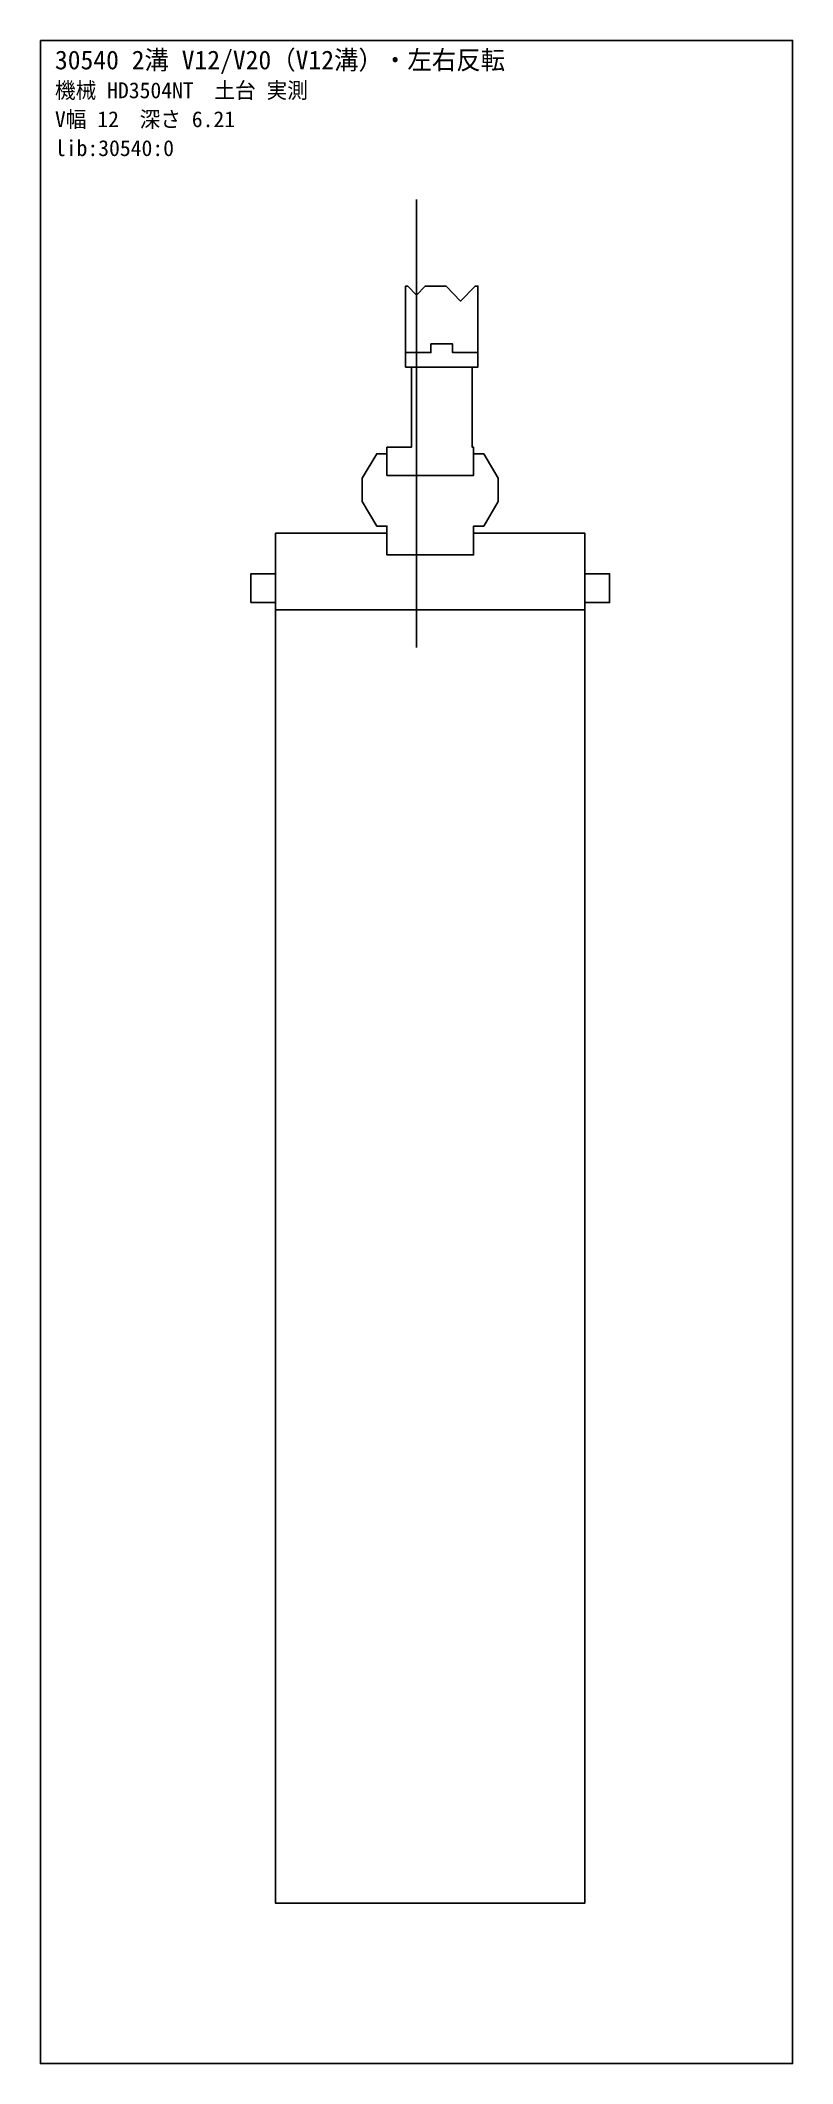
# Model space of a CAD drawing. Extents: x -260 to 3900, y -6230 to 506.
# Drawn here: x 260 to 780, y -6230 to -4830 of the extents above; entities that cross this region are included whole.
import ezdxf

# ---------------------------------------------------------------- set-up
doc = ezdxf.new("R2010")
doc.units = 0
for name, color, linetype in [('BASE_MEASURED', 3, 'Continuous'), ('CENTER', 5, 'Continuous'), ('DIE', 4, 'Continuous'), ('FRAME', 8, 'Continuous'), ('TEXT', 7, 'Continuous')]:
    doc.layers.add(name, color=color, linetype=linetype)

msp = doc.modelspace()

# ---------------------------------------------------------------- texts
at = {"layer": 'TEXT'}
for s, height, p in [('30540 2溝 V12/V20（V12溝）・左右反転', 13, (270, -4850)), ('機械 HD3504NT\u3000土台 実測', 11, (270, -4870)), ('V幅 12\u3000深さ 6.21', 11, (270, -4890)), ('lib:30540:0', 11, (270, -4910))]:
    msp.add_text(s, height=height, dxfattribs=at).set_placement(p)

# ---------------------------------------------------------------- linework, layer by layer
at = {"layer": 'BASE_MEASURED'}
for points in [[(562.5, -5046), (545, -5046), (545, -5040), (530, -5040), (530, -5046), (512.5, -5046), (512.5, -5000), (514, -5000), (520, -5006.21), (526, -5000), (540.5, -5000), (550.5, -5010.35), (560.5, -5000), (562.5, -5000)], [(512.5, -5056), (562.5, -5056), (562.5, -5046), (545, -5046), (545, -5040), (530, -5040), (530, -5046), (512.5, -5046)], [(559.5, -5131), (499.5, -5131), (499.5, -5111.5), (516.5, -5111.5), (516.5, -5056), (558.5, -5056), (558.5, -5111.5), (559.5, -5111.5)], [(559.5, -5186), (499.5, -5186), (499.5, -5166), (492.5, -5166), (482.5, -5149), (482.5, -5133), (492.5, -5116), (499.5, -5116), (499.5, -5131), (559.5, -5131), (559.5, -5116), (566.5, -5116), (576.5, -5133), (576.5, -5149), (566.5, -5166), (559.5, -5166)], [(422.5, -5171), (499.5, -5171), (499.5, -5186), (559.5, -5186), (559.5, -5171), (636.49, -5171), (636.49, -5224), (422.5, -5224)], [(405.5, -5219), (422.5, -5219), (422.5, -5199), (405.5, -5199)], [(636.49, -5219), (653.49, -5219), (653.49, -5199), (636.49, -5199)], [(422.5, -5224), (636.49, -5224), (636.49, -6119), (422.5, -6119)]]:
    msp.add_lwpolyline(points, close=True, dxfattribs=at)
at = {"layer": 'CENTER'}
msp.add_line((520, -4940), (520, -5250), dxfattribs=at)
at = {"layer": 'DIE'}
msp.add_lwpolyline([(562.5, -5046), (545, -5046), (545, -5040), (530, -5040), (530, -5046), (512.5, -5046), (512.5, -5000), (514, -5000), (520, -5006.21), (526, -5000), (540.5, -5000), (550.5, -5010.35), (560.5, -5000), (562.5, -5000)], close=True, dxfattribs=at)
at = {"layer": 'FRAME'}
msp.add_lwpolyline([(260, -4830), (780, -4830), (780, -6230), (260, -6230)], close=True, dxfattribs=at)

msp.set_redraw_order([(e.dxf.handle, doc.entitydb.next_handle()) for e in msp.query("TEXT MTEXT ATTDEF DIMENSION ARC_DIMENSION")])  # texts and dimensions are drawn at this point

doc.saveas('drawing.dxf')
